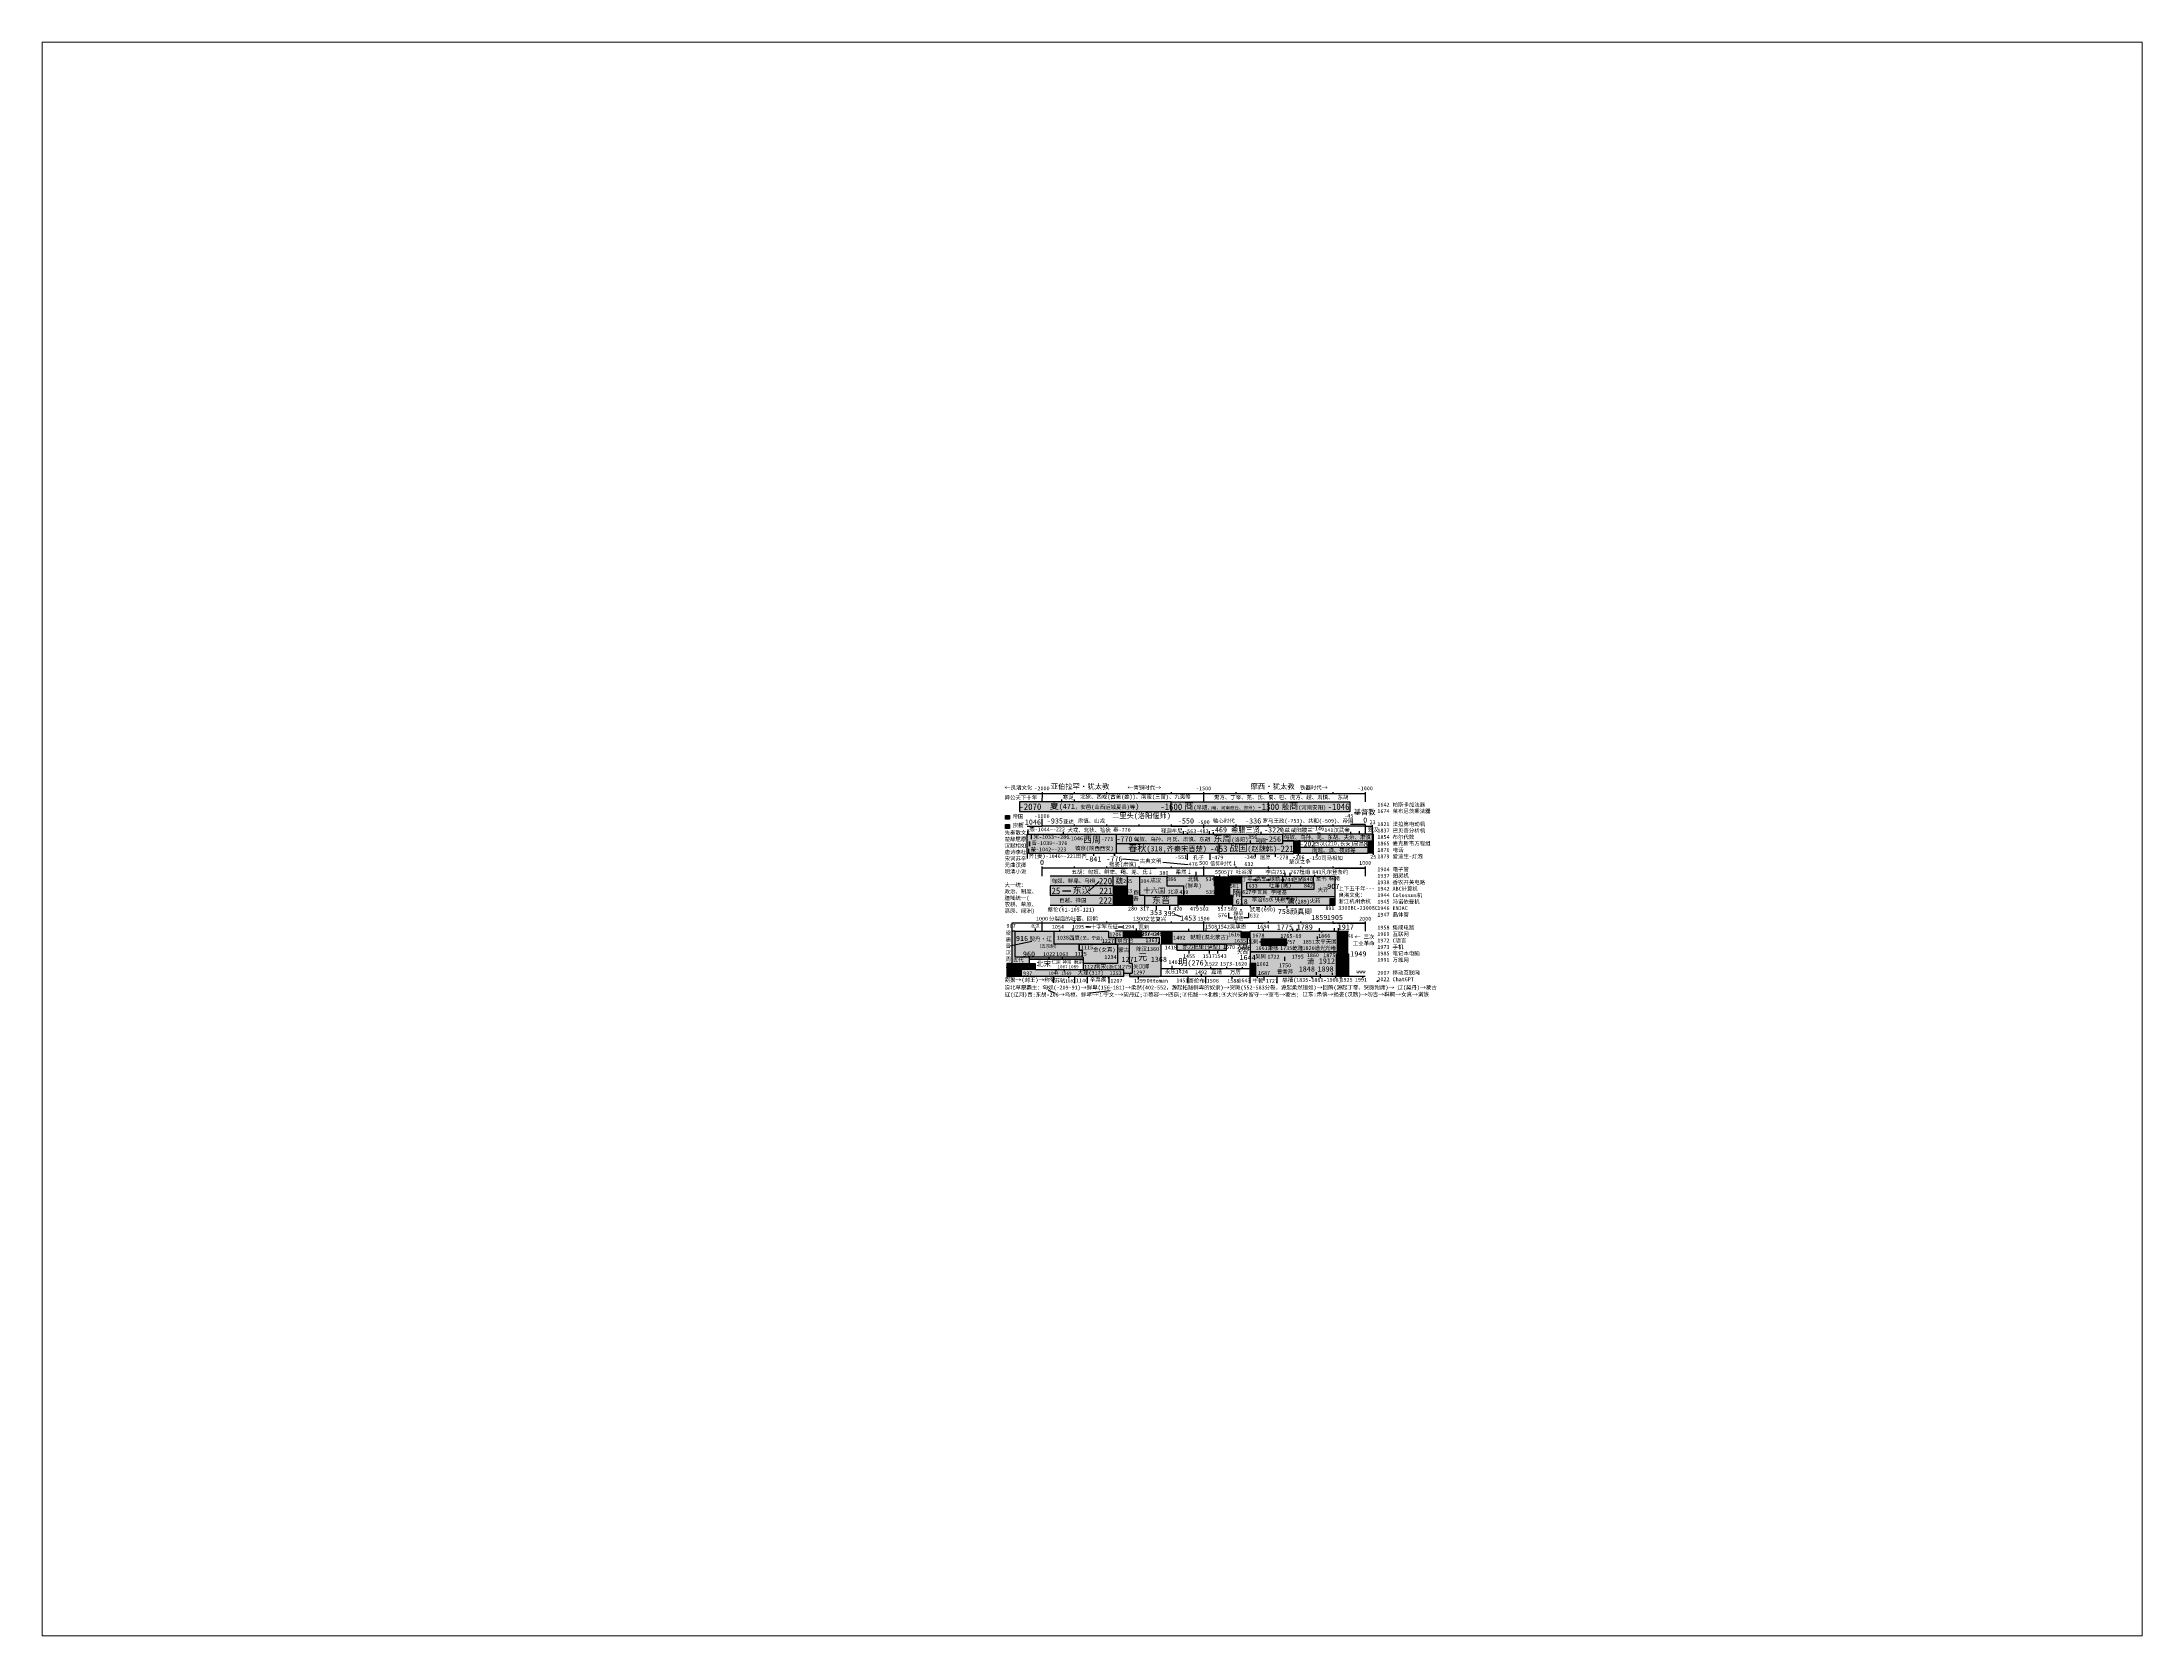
# Paper-space layout '布局1' of a CAD drawing. Header units: millimetres. Extents: x 26 to 231, y 20 to 176.
# The model-space entities are those that its viewports show. They can reach past a viewport. Long polylines and large blocks are cut down to what shows.
import ezdxf

# ---------------------------------------------------------------- set-up
doc = ezdxf.new("R2010")
doc.units = ezdxf.units.MM
doc.header["$LTSCALE"] = 0.3
doc.header["$PDMODE"] = 32
doc.header["$PDSIZE"] = 1
for name, color, linetype in [('100', 1, 'Continuous'), ('talent', 9, 'Continuous'), ('talent2', 30, 'Continuous'), ('朝代', 7, 'Continuous'), ('箭头', 1, 'Continuous'), ('细线', 1, 'Continuous')]:
    doc.layers.add(name, color=color, linetype=linetype)
doc.layers.add('宗教', color=7, linetype='Continuous', true_color=0x800080)
doc.layers.add('帝国', color=7, linetype='Continuous', true_color=0x964b00)
doc.layers.add('粗线', color=5, linetype='Continuous', lineweight=50)
doc.styles.add('a2.5', font='', dxfattribs={"height": 20})
doc.styles.get("Standard").update_dxf_attribs({"font": '', "height": 12})
doc.styles.get('a2.5').set_extended_font_data('SimSun')
doc.styles.get('Standard').set_extended_font_data('SimSun')

msp = doc.modelspace()

# ---------------------------------------------------------------- hatches: boundary and pattern name
h = msp.add_hatch(color=1)
h.paths.add_polyline_path([(4838.1, 536.1), (4584.1, 536.1), (4584.1, 506.1), (4838.1, 506.1)])
h.paths.add_polyline_path([(4759.6, 613.8), (4838.7, 613.8), (4838.7, 583.8), (4759.6, 583.8)], flags=9)
for color, points in [(5, [(4284.1, 536.1), (3814.1, 536.1), (3814.1, 506.1), (4284.1, 506.1)]), (1, [(4113.1, 436.1), (3838.1, 436.1), (3838.1, 376.1), (4113.1, 376.1)]), (5, [(4628.1, 436.1), (4114.1, 436.1), (4114.1, 406.1), (4628.1, 406.1)]), (255, [(4431.1, 406.1), (4114.1, 406.1), (4114.1, 376.1), (4431.1, 376.1)]), (9, [(4892.1, 396.1), (4682.1, 396.1), (4682.1, 376.1), (4892.1, 376.1)]), (5, [(4907.1, 416.1), (4892.1, 416.1), (4892.1, 376.1), (4907.1, 376.1)]), (1, [(4909.1, 436.1), (4907.1, 436.1), (4907.1, 376.1), (4909.1, 376.1)]), (6, [(4104.1, 306.1), (3909.1, 306.1), (3909.1, 276.1), (4104.1, 276.1)]), (5, [(4104.1, 276.1), (3909.1, 276.1), (3909.1, 246.1), (4104.1, 246.1)]), (2, [(4149.1, 306.1), (4104.1, 306.1), (4104.1, 216.1), (4107.1, 216.1), (4107.1, 246.1), (4105.1, 246.1), (4105.1, 276.1), (4147.1, 276.1), (4147.1, 246.1), (4149.1, 246.1)]), (1, [(4147.1, 276.1), (4105.1, 276.1), (4105.1, 246.1), (4147.1, 246.1)]), (4, [(4201.1, 246.1), (4187.1, 246.1), (4187.1, 306.1), (4149.1, 306.1), (4149.1, 246.1), (4164.1, 246.1), (4164.1, 216.1), (4201.1, 216.1)]), (6, [(4323.1, 276.1), (4270.1, 276.1), (4270.1, 306.1), (4187.1, 306.1), (4187.1, 246.1), (4201.1, 246.1), (4304.1, 246.1), (4323.1, 246.1)]), (9, [(4323.1, 246.1), (4419.1, 246.1), (4419.1, 276.1), (4418.1, 276.1), (4418.1, 306.1), (4270.1, 306.1), (4270.1, 276.1), (4323.1, 276.1)]), (6, [(4434.1, 306.1), (4418.1, 306.1), (4418.1, 276.1), (4419.1, 276.1), (4434.1, 276.1)]), (4, [(4441.1, 276.1), (4434.1, 276.1), (4419.1, 276.1), (4419.1, 246.1), (4441.1, 246.1)]), (5, [(4461.1, 306.1), (4434.1, 306.1), (4434.1, 276.1), (4461.1, 276.1)]), (1, [(4441.1, 246.1), (4465.1, 246.1), (4465.1, 306.1), (4461.1, 306.1), (4461.1, 276.1), (4441.1, 276.1)]), (2, [(4502.1, 306.1), (4465.1, 306.1), (4465.1, 246.1), (4473.1, 246.1), (4473.1, 216.1), (4502.1, 216.1)]), (9, [(4791.1, 306.1), (4724.1, 306.1), (4724.1, 286.1), (4726.1, 286.1), (4726.1, 266.1), (4517.1, 266.1), (4517.1, 286.1), (4628.1, 286.1), (4628.1, 306.1), (4502.1, 306.1), (4502.1, 216.1), (4791.1, 216.1)]), (6, [(4726.1, 286.1), (4517.1, 286.1), (4517.1, 266.1), (4726.1, 266.1)]), (5, [(4724.1, 306.1), (4628.1, 306.1), (4628.1, 286.1), (4724.1, 286.1)]), (9, [(4104.1, 246.1), (3909.1, 246.1), (3909.1, 216.1), (4104.1, 216.1)]), (5, [(4164.1, 246.1), (4107.1, 246.1), (4107.1, 216.1), (4164.1, 216.1)]), (5, [(4201.1, 216.1), (4267.1, 216.1), (4304.1, 216.1), (4304.1, 246.1), (4201.1, 246.1)]), (1, [(4386.1, 246.1), (4363.1, 246.1), (4363.1, 216.1), (4386.1, 216.1)]), (2, [(4441.1, 246.1), (4419.1, 246.1), (4386.1, 246.1), (4386.1, 216.1), (4441.1, 216.1)]), (5, [(4473.1, 246.1), (4465.1, 246.1), (4441.1, 246.1), (4441.1, 216.1), (4473.1, 216.1)]), (5, [(4791.1, 236.1), (4775.1, 236.1), (4775.1, 216.1), (4791.1, 216.1)]), (1, [(3791.1, 36.1), (3844.1, 36.1), (3844.1, 56.1), (3800.1, 56.1), (3800.1, 136.1), (3791.1, 136.1)]), (255, [(3999.1, 96.1), (3922.1, 96.1), (3922.1, 136.1), (3800.1, 136.1), (3800.1, 56.1), (3844.1, 56.1), (3999.1, 56.1), (4009.1, 56.1), (4009.1, 76.1), (3999.1, 76.1)]), (5, [(4111.1, 116.1), (4090.1, 116.1), (4090.1, 136.1), (3922.1, 136.1), (3922.1, 96.1), (4111.1, 96.1)]), (1, [(4528.1, 136.1), (4500.1, 136.1), (4500.1, 116.1), (4528.1, 116.1)]), (9, [(4796.1, -3.9), (4796.1, 136.1), (4528.1, 136.1), (4528.1, 116.1), (4528.1, 36.1), (4546.1, 36.1), (4546.1, 16.1), (4546.1, -3.9)]), (1, [(4832.4, 136.1), (4795.8, 136.1), (4795.8, 66.1), (4832.4, 66.1)]), (4, [(4118.1, 96.1), (3999.1, 96.1), (3999.1, 76.1), (4009.1, 76.1), (4009.1, 56.1), (4011.1, 56.1), (4011.1, 36.1), (4118.1, 36.1)]), (3, [(4641.1, 93), (4641.1, 112.9), (4562.1, 112.9), (4562.1, 93)]), (5, [(3791.1, 36.1), (3775.1, 36.1), (3775.1, -3.9), (3791.1, -3.9)]), (5, [(3821.1, 16.1), (3863.1, 16.1), (3863.1, 36.1), (3844.1, 36.1), (3791.1, 36.1), (3791.1, -3.9), (3821.1, -3.9)]), (2, [(4137.1, 16.1), (4011.1, 16.1), (3821.1, 16.1), (3821.1, -3.9), (4137.1, -3.9)]), (5, [(4163.1, 36.1), (4155.1, 36.1), (4118.1, 36.1), (4011.1, 36.1), (4011.1, 16.1), (4137.1, 16.1), (4137.1, 6.1), (4163.1, 6.1)]), (1, [(4528.1, -3.9), (4546.1, -3.9), (4546.1, 16.1), (4546.1, 36.1), (4528.1, 36.1)])]:
    msp.add_hatch(color=color).paths.add_polyline_path(points)
at = {"true_color": 0xff6464}
msp.add_hatch(color=11, dxfattribs=at).paths.add_polyline_path([(4584.1, 536.1), (4284.1, 536.1), (4284.1, 506.1), (4584.1, 506.1)])
at = {"true_color": 0xffffff}
msp.add_hatch(color=7, dxfattribs=at).paths.add_polyline_path([(4363.1, 246.1), (4323.1, 246.1), (4304.1, 246.1), (4304.1, 216.1), (4363.1, 216.1)])
h = msp.add_hatch(color=1)
h.paths.add_polyline_path([(4155.1, 136.1), (4111.1, 136.1), (4090.1, 136.1), (4090.1, 116.1), (4111.1, 116.1), (4111.1, 96.1), (4118.1, 96.1), (4118.1, 36.1), (4155.1, 36.1)])
h.paths.add_polyline_path([(4137.1, -3.9), (4155.1, -3.9), (4155.1, 6.1), (4137.1, 6.1)])
at = {"lineweight": -3}
for color, points in [(255, [(4252.1, 136.1), (4155.1, 136.1), (4155.1, 36.1), (4163.1, 36.1), (4163.1, 6.1), (4155.1, 6.1), (4155.1, -3.9), (4252.1, -3.9)]), (4, [(4286.1, 136.1), (4252.1, 136.1), (4252.1, 96.1), (4286.1, 96.1)]), (5, [(4519.1, 116.1), (4500.1, 116.1), (4500.1, 136.1), (4286.1, 136.1), (4286.1, 96.1), (4519.1, 96.1)])]:
    msp.add_hatch(color=color, dxfattribs=at).paths.add_polyline_path(points)
at = {"layer": 'talent'}
for color, points in [(1, [(4663.1, 416.1), (4628.1, 416.1), (4628.1, 406.1), (4431.1, 406.1), (4431.1, 376.1), (4663.1, 376.1)]), (6, [(4907.1, 436.1), (4628.1, 436.1), (4628.1, 416.1), (4907.1, 416.1)]), (2, [(4678.1, 416.1), (4663.1, 416.1), (4663.1, 376.1), (4678.1, 376.1)]), (5, [(4682.1, 416.1), (4678.1, 416.1), (4678.1, 376.1), (4682.1, 376.1)]), (6, [(4502.1, 306.1), (4465.1, 306.1), (4465.1, 286.1), (4502.1, 286.1)]), (5, [(4193.1, 136.1), (4135.1, 136.1), (4135.1, 116.1), (4193.1, 116.1)]), (2, [(4247.1, 116.1), (4111.1, 116.1), (4111.1, 96.1), (4247.1, 96.1)]), (255, [(4454.1, 96.1), (4302.1, 96.1), (4302.1, 76.1), (4454.1, 76.1)]), (4, [(4832.8, 66.1), (4795.8, 66.1), (4795.8, -3.9), (4832.8, -3.9)])]:
    msp.add_hatch(color=color, dxfattribs=at).paths.add_polyline_path(points)
at = {"layer": '宗教'}
msp.add_hatch(color=256, dxfattribs=at).paths.add_polyline_path([(3783.1, 466), (3771.1, 466), (3771.1, 454), (3783.1, 454)])
at = {"layer": '帝国', "true_color": 0x964b00}
msp.add_hatch(color=34, dxfattribs=at).paths.add_polyline_path([(3783.1, 494.1), (3771.1, 494.1), (3771.1, 482.1), (3783.1, 482.1)])

# ---------------------------------------------------------------- linework, layer by layer
at = {"color": 5}
for p, q in [((4284.1, 536.1), (3814.1, 536.1)), ((3814.1, 536.1), (3814.1, 506.1)), ((3814.1, 506.1), (4284.1, 506.1)), ((4907.1, 436.1), (4907.1, 464)), ((4114.1, 406.1), (4114.1, 436.1)), ((4628.1, 436.1), (4628.1, 406.1)), ((4678.1, 376.1), (4678.1, 416.1)), ((4703.1, 416.1), (4707.1, 416.1)), ((4678.1, 370.7), (4678.1, 376.1)), ((3909.1, 276.1), (3909.1, 246.1)), ((4104.1, 276.1), (3909.1, 276.1)), ((4104.1, 276.1), (4104.1, 246.1)), ((4434.1, 276.1), (4461.1, 276.1)), ((4461.1, 276.1), (4461.1, 306.1)), ((4628.1, 306.1), (4628.1, 286.1)), ((4628.1, 306.1), (4724.1, 306.1)), ((4724.1, 286.1), (4724.1, 306.1)), ((4104.1, 246.1), (3909.1, 246.1)), ((4164.1, 246.1), (4107.1, 246.1)), ((4107.1, 216.1), (4164.1, 216.1)), ((4164.1, 246.1), (4164.1, 216.1)), ((4201.1, 216.1), (4304.1, 216.1)), ((4304.1, 246.1), (4304.1, 216.1)), ((4791.1, 236.1), (4775.1, 236.1)), ((4775.1, 236.1), (4775.1, 216.1)), ((4775.1, 216.1), (4791.1, 216.1)), ((4791.1, 216.1), (4791.1, 236.1)), ((3922.1, 96.1), (3922.1, 136.1)), ((3922.1, 136.1), (4090.1, 136.1)), ((4111.1, 96.1), (3922.1, 96.1)), ((4519.1, 96.1), (4285.8, 96.1)), ((3791.1, 36.1), (3775.1, 36.1)), ((3775.1, 36.1), (3775.1, -3.9)), ((3791.1, 36.1), (3863.1, 36.1)), ((3791.1, 36.1), (3791.1, -3.9)), ((3844.1, 36.1), (3863.1, 36.1)), ((3863.1, 36.1), (3863.1, 16.1)), ((4118.1, 36.1), (4011.1, 36.1)), ((4137.1, 16.1), (4011.1, 16.1)), ((4137.1, 6.1), (4163.1, 6.1)), ((4163.1, 36.1), (4155.1, 36.1)), ((4163.1, 36.1), (4163.1, 6.1)), ((3775.1, -3.9), (3791.1, -3.9)), ((3821.1, -3.9), (3791.1, -3.9))]:
    msp.add_line(p, q, dxfattribs=at)
for p, q in [((4284.1, 506.1), (4284.1, 536.1)), ((4284.1, 536.1), (4584.1, 536.1)), ((4584.1, 536.1), (4584.1, 506.1)), ((4284.1, 506.1), (4584.1, 506.1)), ((4584.1, 506.1), (4584.1, 506.1)), ((3838.1, 436.1), (4113.1, 436.1)), ((3838.1, 406.1), (3838.1, 436.1)), ((4114.1, 436.1), (4628.1, 436.1)), ((4628.1, 406.1), (4114.1, 406.1)), ((4682.2, 416.1), (4682.1, 376.1)), ((4703.1, 436.1), (4707.1, 436.1)), ((4892.1, 416.1), (4892.1, 376.1)), ((3909.1, 331.1), (3884.1, 331.1)), ((4108.1, 369.5), (4108.1, 376.1)), ((4628.1, 286.1), (4724.1, 286.1)), ((4104.1, 216.1), (4164.1, 216.1)), ((4107.1, 246.1), (4105.1, 246.1)), ((4147.1, 246.1), (4149.1, 246.1)), ((4164.1, 216.1), (4201.1, 216.1)), ((3999.1, 76.1), (3999.1, 96.1)), ((4518.8, 116.1), (4528.1, 116.1)), ((4011.1, 36.1), (4011.1, 36.1)), ((4528.1, -3.9), (4528.1, -3.9))]:
    msp.add_line(p, q)
at = {"color": 1}
for p, q in [((4584.1, 536.1), (4838.1, 536.1)), ((4838.1, 506.1), (4838.1, 536.1)), ((4584.1, 506.1), (4838.1, 506.1)), ((4113.1, 436.1), (4113.1, 406.1)), ((4113.1, 406.1), (4113.1, 376.1)), ((4907.1, 436.1), (4909.1, 436.1)), ((4909.1, 436.1), (4909.1, 376.1)), ((4431.1, 376.1), (4663.1, 376.1)), ((4909.1, 376.1), (4907.1, 376.1)), ((4909.1, 376.1), (4909.1, 372.3)), ((4105.1, 246.1), (4105.1, 276.1)), ((4105.1, 276.1), (4147.1, 276.1)), ((4147.1, 246.1), (4147.1, 276.1)), ((4105.1, 246.1), (4147.1, 246.1)), ((4363.1, 246.1), (4363.1, 216.1)), ((4386.1, 246.1), (4386.1, 216.1)), ((3791.1, 136.1), (3791.1, 36.1)), ((3800.1, 136.1), (3791.1, 136.1)), ((3800.1, 136.1), (3800.1, 56.1)), ((4090.1, 136.1), (4090.1, 116.1)), ((4155.1, 136.1), (4111.1, 136.1)), ((4155.1, 36.1), (4155.1, 136.1)), ((4528.1, 116.1), (4528.1, 136.1)), ((4796.1, 136.1), (4832.8, 136.1)), ((4090.1, 116.1), (4111.1, 116.1)), ((4111.1, 116.1), (4111.1, 96.1)), ((4118.1, 96.1), (4118.1, 36.1)), ((4528.1, 116.1), (4500.1, 116.1)), ((3844.1, 56.1), (3800.1, 56.1)), ((3844.1, 56.1), (3844.1, 36.1)), ((3906.1, 49.9), (3906.1, 56.1)), ((3947.1, 49.9), (3947.1, 56.1)), ((4155.1, 6.1), (4155.1, -3.9)), ((4528.1, -3.9), (4528.1, 36.1)), ((4546.1, 36.1), (4528.1, 36.1)), ((4546.1, -3.9), (4546.1, 36.1))]:
    msp.add_line(p, q, dxfattribs=at)
at = {"color": 9}
for p, q in [((4384.1, 466), (4384.1, 461)), ((4682.1, 376.1), (4682.1, 396.1)), ((4682.1, 396.1), (4892.1, 396.1)), ((4043.1, 376.1), (4043.1, 369.5)), ((4892.1, 376.1), (4678.1, 376.1)), ((4418.1, 306.1), (4270.1, 306.1)), ((4629.6, 306.1), (4502.1, 306.1)), ((4791.1, 216.1), (4791.1, 306.1)), ((3909.1, 216.1), (4104.1, 216.1)), ((4323.1, 246.1), (4473.1, 246.1)), ((4502.1, 216.1), (4791.1, 216.1)), ((4155.1, 136.1), (4245.7, 136.1)), ((4528.1, 136.1), (4795.8, 136.1)), ((4795.8, 66.1), (4795.8, -3.9)), ((4832.8, 66.1), (4832.8, -3.9)), ((4155.1, -3.9), (4245.7, -3.9)), ((4795.8, -3.9), (4528.1, -3.9)), ((4832.8, -3.9), (4796.1, -3.9))]:
    msp.add_line(p, q, dxfattribs=at)
at = {"color": 254}
msp.add_line((4114.1, 376.1), (4114.1, 406.1), dxfattribs=at)
at = {"color": 1, "lineweight": 30}
msp.add_line((4908.1, 436.1), (4908.1, 442.9), dxfattribs=at)
at = {"color": 255}
for p, q in [((4431.1, 376.1), (4114.1, 376.1)), ((4133, 359.8), (4182.4, 355.6)), ((4258.1, 349.2), (4336.4, 342.5)), ((3800.1, 136.1), (3922.1, 136.1)), ((4528.5, -3.9), (4245.7, -3.9))]:
    msp.add_line(p, q, dxfattribs=at)
at = {"color": 6}
for p, q in [((4104.1, 306.1), (3909.1, 306.1)), ((4187.1, 246.1), (4187.1, 306.1)), ((4187.1, 306.1), (4270.1, 306.1)), ((4270.1, 306.1), (4270.1, 276.1)), ((4270.1, 276.1), (4323.1, 276.1)), ((4323.1, 246.1), (4323.1, 276.1)), ((4418.1, 276.1), (4418.1, 306.1)), ((4418.1, 276.1), (4434.1, 276.1)), ((4434.1, 276.1), (4434.1, 306.1)), ((4517.1, 286.1), (4517.1, 266.1)), ((4726.1, 286.1), (4517.1, 286.1)), ((4517.1, 266.1), (4726.1, 266.1)), ((4726.1, 266.1), (4726.1, 286.1)), ((4201.1, 246.1), (4304.1, 246.1)), ((4304.1, 246.1), (4323.1, 246.1))]:
    msp.add_line(p, q, dxfattribs=at)
at = {"color": 7, "true_color": 0xffffff}
for p, q in [((4030.3, 260.7), (4061.4, 289.5)), ((3973.7, 259.6), (3947.2, 259.6)), ((4011.1, 56.1), (3844.1, 56.1)), ((4011.1, 56.1), (4011.1, 16.1))]:
    msp.add_line(p, q, dxfattribs=at)
at = {"color": 2}
for p, q in [((4149.1, 306.1), (4104.1, 306.1)), ((4104.1, 276.1), (4104.1, 306.1)), ((4149.1, 246.1), (4149.1, 306.1)), ((4104.1, 246.1), (4104.1, 216.1)), ((4104.1, 216.1), (4107.1, 216.1)), ((4107.1, 216.1), (4107.1, 246.1)), ((4441.1, 246.1), (4441.1, 216.1)), ((3821.1, -3.9), (3821.1, 16.1)), ((4011.1, 16.1), (3863.1, 16.1)), ((4137.1, -3.9), (4137.1, 16.1)), ((4137.1, -3.9), (3821.1, -3.9))]:
    msp.add_line(p, q, dxfattribs=at)
at = {"color": 4}
for p, q in [((4149.1, 306.1), (4187.1, 306.1)), ((4419.1, 276.1), (4419.1, 246.1)), ((4441.1, 246.1), (4441.1, 276.1)), ((4164.1, 216.1), (4201.1, 216.1)), ((4201.1, 246.1), (4187.1, 246.1)), ((4201.1, 246.1), (4201.1, 216.1)), ((4419.1, 246.1), (4441.1, 246.1)), ((4252.1, 136.1), (4500.1, 136.1)), ((3999.1, 96.1), (4118.1, 96.1)), ((3999.1, 96.1), (3999.1, 76.1)), ((4009.1, 76.1), (3999.1, 76.1)), ((4009.1, 56.1), (4009.1, 76.1)), ((4286.1, 96.1), (4252.1, 96.1))]:
    msp.add_line(p, q, dxfattribs=at)
at = {"color": 3}
for p, q in [((4465.1, 246.1), (4465.1, 306.1)), ((4502.1, 306.1), (4465.1, 306.1)), ((4502.1, 216.1), (4502.1, 306.1)), ((4473.1, 246.1), (4465.1, 246.1)), ((4473.1, 246.1), (4473.1, 216.1)), ((4473.1, 216.1), (4502.1, 216.1)), ((4500.1, 116.1), (4500.1, 136.1)), ((4562.1, 113), (4562.1, 93)), ((4562.1, 112.9), (4641.1, 112.9)), ((4562.1, 93), (4641.1, 93)), ((4641.1, 93), (4641.1, 113))]:
    msp.add_line(p, q, dxfattribs=at)
at = {"lineweight": -3}
for p, q in [((4155.1, 136.1), (4252.1, 136.1)), ((4286.1, 136.1), (4500.1, 136.1)), ((4500.1, 136.1), (4500.1, 116.1)), ((4252.1, 96.1), (4252.1, -3.9)), ((4500.1, 116.1), (4518.8, 116.1)), ((4500.1, 116.1), (4519.1, 116.1)), ((4519.1, 116.1), (4519.1, 96.1)), ((4252.1, -3.9), (4155.1, -3.9))]:
    msp.add_line(p, q, dxfattribs=at)
at = {"color": 4, "lineweight": -3}
for p, q in [((4252.1, 136.1), (4286.1, 136.1)), ((4286.1, 136.1), (4286.1, 96.1)), ((4286.1, 96.1), (4252.1, 96.1))]:
    msp.add_line(p, q, dxfattribs=at)
at = {"color": 8}
msp.add_line((4745.1, 3.2), (4745.1, -8.8), dxfattribs=at)
at = {"color": 6}
msp.add_lwpolyline([(4284.1, 536.1), (4584.1, 536.1), (4584.1, 506.1), (4284.1, 506.1)], close=True, dxfattribs=at)
at = {"color": 1}
msp.add_lwpolyline([(4113.1, 376.1), (3838.1, 376.1), (3838.1, 436.1), (4113.1, 436.1)], close=True, dxfattribs=at)
at = {"color": 9}
msp.add_lwpolyline([(4114.1, 436.1), (4628.1, 436.1), (4628.1, 406.1), (4114.1, 406.1)], close=True, dxfattribs=at)
at = {"color": 2}
msp.add_lwpolyline([(4663.1, 416.1), (4678.1, 416.1), (4678.1, 376.1), (4663.1, 376.1)], close=True, dxfattribs=at)
at = {"layer": 'talent'}
for p, q in [((3884.2, 561.1), (3814.1, 561.1)), ((3944.1, 543.6), (3944.1, 536.1)), ((3984.1, 543.6), (3984.1, 536.1)), ((3838.1, 461), (3884.1, 461)), ((4284.1, 461), (4334.1, 461)), ((4784.1, 461), (4734.1, 461)), ((4884.1, 466), (4839.1, 466)), ((4884.1, 461), (4907.1, 461)), ((4415.1, 436.1), (4415.1, 442.4)), ((4415.1, 436.1), (4562.1, 436.1)), ((4528.1, 416.7), (4528.1, 406.1)), ((4562.1, 436.1), (4562.1, 443.5)), ((4682.2, 416.1), (4678.1, 416.1)), ((4743.1, 440.2), (4743.1, 436.1)), ((4839.1, 443.6), (4839.1, 436.1)), ((4892.1, 416.1), (4907.1, 416.1)), ((4108.1, 376.1), (4108.1, 369.5)), ((4184.1, 331.1), (4237.1, 331.1)), ((4584.1, 331.1), (4589.1, 331.1)), ((4606.1, 376.1), (4606.1, 376.1)), ((4784.1, 331.1), (4727.1, 331.1)), ((4734.1, 376.1), (4734.1, 369.1)), ((4434.1, 306.1), (4434.1, 310.5)), ((4502.1, 286.1), (4465.1, 286.1)), ((4636.1, 306.1), (4636.1, 316.1)), ((4651.1, 316.1), (4651.1, 306.1)), ((4724.1, 306.1), (4791.1, 306.1)), ((3945.1, 216.1), (3945.1, 212.1)), ((3989.1, 216.1), (3989.1, 212.1)), ((4005.1, 212.1), (4005.1, 216.1)), ((4164.1, 216.1), (4164.1, 212.6)), ((4201.1, 216.1), (4201.1, 212.6)), ((4237.1, 216.1), (4237.1, 202.3)), ((4237.1, 198.9), (4237.1, 198.9)), ((4279.1, 216.1), (4279.1, 202.3)), ((4304.1, 216.1), (4304.1, 212.6)), ((4363.1, 216.1), (4363.1, 212.6)), ((4386.1, 216.1), (4386.1, 212.6)), ((4441.1, 216.1), (4441.1, 212.6)), ((4473.1, 216.1), (4473.1, 212.6)), ((4522.6, 216.1), (4528.6, 216.1)), ((4642.1, 216.1), (4642.1, 207.3)), ((3884.1, 161.1), (3791.1, 161.1)), ((3791.1, 161.1), (3791.1, 136.1)), ((3938.1, 140), (3938.1, 136.1)), ((4184.1, 161.1), (4183.1, 161.1)), ((4193.1, 116.1), (4193.1, 136.1)), ((4337.1, 143.6), (4337.1, 136.1)), ((4384.1, 136.1), (4392.1, 136.1)), ((4392.1, 136.1), (4392.1, 141.3)), ((4426.1, 143.9), (4426.1, 136.1)), ((4484.1, 161.1), (4527.1, 161.1)), ((4484.1, 161.1), (4568.1, 161.1)), ((4568.1, 143.9), (4568.1, 136.1)), ((4784.1, 161.1), (4792.1, 161.1)), ((3853.1, 103.9), (3784.2, 89.8)), ((4111.1, 116.1), (4247.1, 116.1)), ((4111.1, 96.1), (4111.1, 116.1)), ((4247.1, 96.1), (4111.1, 96.1)), ((4135.1, 116.1), (4193.1, 116.1)), ((4244.1, 101.7), (4244.1, 96.1)), ((4247.1, 116.1), (4247.1, 96.1)), ((4339.1, 67.6), (4339.1, 74.4)), ((4427.1, 76.1), (4427.1, 67.6)), ((4528.1, 116.1), (4528.1, -3.9)), ((3928.1, 11.2), (3928.1, 16.1)), ((3953.1, 15.7), (3953.1, 11.2)), ((4287.1, 20.9), (4287.1, 29.4)), ((4309.1, 20.9), (4309.1, 15.1)), ((4406.1, 20.9), (4406.1, 25.4)), ((4456.1, 20.9), (4456.1, 25.4)), ((4504.1, 20.9), (4504.1, 24.8)), ((3903.4, -46.4), (3924.6, -55.9)), ((4033.2, -55), (4095, -47.7)), ((4091.1, -3.9), (4089.1, -3.9)), ((4089.1, -3.9), (4089.1, -8.8)), ((4792.1, -8.8), (4792.1, -7.7)), ((4809.1, -3.9), (4809.1, -8.7)), ((4884.1, -3.9), (4832.8, -3.9)), ((4877.1, -8.3), (4877.1, -3.9))]:
    msp.add_line(p, q, dxfattribs=at)
at = {"layer": 'talent', "color": 1}
for p, q in [((3840.1, 451.1), (3840.1, 436.1)), ((3840.1, 436.1), (3840.1, 445.5)), ((4628.1, 406.1), (4431.1, 406.1)), ((4431.1, 406.1), (4431.1, 376.1)), ((4663.1, 416.1), (4628.1, 416.1)), ((4628.1, 416.1), (4628.1, 406.1)), ((4663.1, 376.1), (4663.1, 416.1)), ((3838.1, 376.1), (3838.1, 367.1)), ((3838.1, 376.1), (3838.1, 361.1))]:
    msp.add_line(p, q, dxfattribs=at)
at = {"layer": 'talent', "color": 7, "true_color": 0xffffff}
for p, q in [((3842.1, 391.1), (3842.1, 376.1)), ((3845.1, 399.5), (3845.1, 413.6)), ((3845.1, 413.6), (3845.1, 398.6)), ((3851.1, 436.1), (3851.1, 427.8)), ((3851.1, 436.1), (3851.1, 421.1)), ((4536, 295.3), (4546.7, 295.3)), ((4546.7, 295.3), (4543.6, 298.4)), ((4546.7, 295.3), (4543.6, 292.3)), ((4577.3, 295.3), (4588, 295.3)), ((4588, 295.3), (4584.9, 298.4)), ((4588, 295.3), (4584.9, 292.3)), ((4622.8, 295.3), (4633.5, 295.3)), ((4633.9, 295.3), (4630.8, 298.4)), ((4633.9, 295.3), (4630.8, 292.3)), ((4556.7, 103.1), (4567.4, 103.1)), ((4567.4, 103.1), (4564.4, 106.2)), ((4567.4, 103.1), (4564.4, 100)), ((4735.1, 119.7), (4735.1, 111.9)), ((4634.1, 56.5), (4634.1, 44.4)), ((4732.1, 8.9), (4732.1, 1.5)), ((4782.1, 7.5), (4782.1, 1.5))]:
    msp.add_line(p, q, dxfattribs=at)
at = {"layer": 'talent', "color": 9}
for p, q in [((4333.1, 376.1), (4333.1, 357.2)), ((4403.6, 376.1), (4403.6, 357.2)), ((4544, 376.1), (4544, 366.6)), ((4606, 376.1), (4606, 366.6)), ((4024.1, -3.9), (4024.1, -24.2)), ((4091.1, -3.9), (4091.1, -24.2)), ((4335.1, -3.9), (4335.1, -24.2)), ((4390.1, -3.9), (4390.1, -24.2))]:
    msp.add_line(p, q, dxfattribs=at)
at = {"layer": 'talent', "color": 5}
for p, q in [((4461.1, 306.1), (4461.1, 311.3)), ((3863.1, 144.1), (3863.1, 136.1))]:
    msp.add_line(p, q, dxfattribs=at)
at = {"layer": 'talent', "lineweight": 30}
for p, q in [((4528.6, 216.1), (4528.6, 210.6)), ((4574.1, 216.1), (4574.1, 210.7)), ((4589.1, 216.1), (4589.1, 210.6)), ((4719.1, -3.9), (4719.1, -8.8)), ((4745.1, -3.9), (4745.1, -8.8)), ((4792.1, -3.9), (4792.1, -7.7))]:
    msp.add_line(p, q, dxfattribs=at)
at = {"layer": 'talent', "color": 211}
for p, q in [((4461.1, 193.4), (4461.1, 177.4)), ((4461.1, 177.4), (4474, 177.4))]:
    msp.add_line(p, q, dxfattribs=at)
at = {"layer": 'talent', "color": 250}
for p, q in [((4649.1, 131.8), (4649.1, 136.1)), ((4743.1, 136.1), (4743.1, 145.1)), ((4750.1, 131.8), (4750.1, 136.1)), ((4789.1, 136.1), (4789.1, 145.1)), ((4829.1, 131.8), (4829.1, 136.1))]:
    msp.add_line(p, q, dxfattribs=at)
at = {"layer": 'talent', "color": 6}
for points in [[(4628.1, 416.1), (4907.1, 416.1), (4907.1, 436.1), (4628.1, 436.1)], [(4465.1, 286.1), (4502.1, 286.1), (4502.1, 306.1), (4465.1, 306.1)]]:
    msp.add_lwpolyline(points, close=True, dxfattribs=at)
at = {"layer": 'talent', "color": 5}
for points in [[(4682.1, 376.1), (4678.1, 376.1), (4678.1, 416.1), (4682.1, 416.1)], [(4135.1, 116.1), (4193.1, 116.1), (4193.1, 136.1), (4135.1, 136.1)]]:
    msp.add_lwpolyline(points, close=True, dxfattribs=at)
at = {"layer": 'talent', "color": 2}
msp.add_lwpolyline([(4111.1, 116.1), (4247.1, 116.1), (4247.1, 96.1), (4111.1, 96.1)], close=True, dxfattribs=at)
at = {"layer": 'talent'}
msp.add_lwpolyline([(4302.1, 96.1), (4454.1, 96.1), (4454.1, 76.1), (4302.1, 76.1)], close=True, dxfattribs=at)
at = {"layer": 'talent', "color": 4}
msp.add_lwpolyline([(4832.8, -3.9), (4795.8, -3.9), (4795.8, 66.1), (4832.8, 66.1)], close=True, dxfattribs=at)
at = {"layer": 'talent'}
msp.add_point((4921.8, -18.8), dxfattribs=at)
at = {"layer": 'talent2', "lineweight": 25}
for p, q in [((3921.1, -23.7), (3921.1, -3.9)), ((3985.1, -3.9), (3985.1, -24.2))]:
    msp.add_line(p, q, dxfattribs=at)
at = {"layer": 'talent2'}
for p, q in [((3966.1, -3.9), (3966.1, -9.4)), ((4527.1, -3.9), (4527.1, -24.2)), ((4550.1, -3.9), (4550.1, -8.7)), ((4571.1, -16.6), (4571.1, -3.9)), ((4611.1, -3.9), (4611.1, -24.2))]:
    msp.add_line(p, q, dxfattribs=at)
at = {"layer": '宗教'}
for p, q in [((3771.1, 466), (3783.1, 466)), ((3771.1, 454), (3771.1, 466)), ((3783.1, 466), (3783.1, 454)), ((3783.1, 454), (3771.1, 454)), ((4321.1, 445.8), (4321.1, 436.1)), ((4401.1, 445.8), (4401.1, 436.1)), ((4500.6, 199.7), (4500.6, 204.2)), ((4522.6, 177.4), (4508.4, 177.4)), ((4522.6, 193.4), (4522.6, 177.4)), ((4401.1, 76.1), (4401.1, 67.6))]:
    msp.add_line(p, q, dxfattribs=at)
at = {"layer": '宗教', "color": 255}
for p, q in [((4028.3, 149.2), (4019.3, 149.2)), ((4019.3, 149.2), (4034.7, 149.2)), ((4119.3, 149.2), (4134.6, 149.2))]:
    msp.add_line(p, q, dxfattribs=at)
at = {"layer": '帝国', "color": 34, "true_color": 0x964b00}
for p, q in [((3771.1, 494.1), (3783.1, 494.1)), ((3771.1, 482.1), (3771.1, 494.1)), ((3783.1, 482.1), (3771.1, 482.1)), ((3783.1, 494.1), (3783.1, 482.1))]:
    msp.add_line(p, q, dxfattribs=at)
at = {"layer": '帝国'}
for p, q in [((3949.1, 442.6), (3949.1, 436.1)), ((4334.1, 436.1), (4334.1, 441.4)), ((4548.1, 438.4), (4548.1, 436.1)), ((4738.1, 436.1), (4738.1, 441.7)), ((4865.1, 445.2), (4865.1, 436.1)), ((4360.1, 319.4), (4360.1, 306.1)), ((4727.1, 310.8), (4727.1, 306.1)), ((3979.1, 144.5), (3979.1, 136.1)), ((4175.1, 144.5), (4175.1, 136.1)), ((4294.9, 187.6), (4314.1, 181.1)), ((4659.1, 143.4), (4659.1, 136.1)), ((4673.1, 136.1), (4673.1, 143.4)), ((4801.1, 136.1), (4801.1, 145.1)), ((4376.1, 2.9), (4376.1, -3.9)), ((4183.1, -11), (4183.1, -3.9)), ((4472.1, -11.7), (4472.1, -3.9))]:
    msp.add_line(p, q, dxfattribs=at)
at = {"layer": '粗线', "lineweight": 30}
for p, q in [((4502.1, 242.9), (4510.1, 242.9)), ((4567.1, 242.9), (4574.1, 242.9)), ((4589.1, 242.9), (4596.1, 242.9)), ((4640.1, 242.9), (4646.1, 242.9)), ((4663.1, 242.9), (4689.1, 242.9)), ((4704.1, 242.9), (4708.1, 242.9)), ((4710.1, 242.9), (4724.1, 242.9)), ((4730.1, 242.9), (4743.1, 242.9)), ((4757.1, 242.9), (4772.1, 242.9)), ((4788.1, 242.9), (4791.1, 242.9)), ((4252.1, 20.9), (4283.1, 20.9)), ((4287.1, 20.9), (4309.1, 20.9)), ((4320.1, 20.9), (4334.1, 20.9)), ((4342.1, 20.9), (4349.1, 20.9)), ((4372.1, 20.9), (4390.1, 20.9)), ((4406.1, 20.9), (4451.1, 20.9)), ((4456.1, 20.9), (4504.1, 20.9)), ((4511.1, 20.9), (4528.1, 20.9))]:
    msp.add_line(p, q, dxfattribs=at)
at = {"layer": '粗线', "color": 1, "lineweight": 30}
for p, q in [((4510.1, 242.9), (4533.1, 242.9)), ((4596.1, 242.9), (4640.1, 242.9)), ((4283.1, 20.9), (4287.1, 20.9)), ((4310.1, 20.9), (4320.1, 20.9)), ((4334.1, 20.9), (4342.1, 20.9)), ((4349.1, 20.9), (4372.1, 20.9)), ((4390.1, 20.9), (4406.1, 20.9)), ((4451.1, 20.9), (4456.1, 20.9)), ((4504.1, 20.9), (4511.1, 20.9))]:
    msp.add_line(p, q, dxfattribs=at)
at = {"layer": '粗线', "color": 2, "lineweight": 30}
for p, q in [((4533.1, 242.9), (4567.1, 242.9)), ((4646.1, 242.9), (4663.1, 242.9)), ((4689.1, 242.9), (4704.1, 242.9)), ((4708.1, 242.9), (4710.1, 242.9)), ((4724.1, 242.9), (4730.1, 242.9)), ((4743.1, 242.9), (4757.1, 242.9)), ((4772.1, 242.9), (4788.1, 242.9))]:
    msp.add_line(p, q, dxfattribs=at)
at = {"layer": '粗线', "color": 7, "true_color": 0xffffff}
for p, q in [((4639.1, 237.4), (4647.1, 237.4)), ((4620.5, 72.3), (4679.5, 72.3))]:
    msp.add_line(p, q, dxfattribs=at)
at = {"layer": '粗线', "color": 1}
for p, q in [((4528.5, 72.3), (4545.5, 72.3)), ((4607.5, 72.3), (4619.5, 72.3)), ((4680.5, 72.3), (4704.5, 72.3)), ((4680.5, 72.3), (4680.5, 72.3)), ((4735.5, 72.3), (4745.5, 72.3)), ((4759.5, 72.3), (4792.5, 72.3)), ((3860.1, 49.9), (3881.1, 49.9)), ((3906.1, 49.9), (3947.1, 49.9)), ((3969.1, 49.9), (3984.1, 49.9)), ((4009.1, 49.9), (4011.1, 49.9))]:
    msp.add_line(p, q, dxfattribs=at)
at = {"layer": '粗线', "color": 5}
for p, q in [((4546.5, 72.3), (4606.5, 72.3)), ((4705.5, 72.3), (4734.5, 72.3)), ((4746.5, 72.3), (4758.5, 72.3))]:
    msp.add_line(p, q, dxfattribs=at)
at = {"layer": '粗线'}
for p, q in [((4793.5, 72.3), (4795.5, 72.3)), ((3844.1, 49.9), (3860.1, 49.9)), ((3881.1, 49.9), (3906.1, 49.9)), ((3951.1, 49.9), (3969.1, 49.9))]:
    msp.add_line(p, q, dxfattribs=at)
at = {"layer": '粗线', "color": 3}
msp.add_line((3947.1, 49.9), (3951.1, 49.9), dxfattribs=at)
at = {"layer": '粗线', "color": 255}
msp.add_line((3984.1, 49.9), (4009.1, 49.9), dxfattribs=at)
at = {"layer": '粗线', "color": 3, "lineweight": 30}
msp.add_line((4309.1, 20.9), (4310.1, 20.9), dxfattribs=at)
at = {"layer": '细线'}
for p, q in [((3884.2, 561.1), (3883.9, 536.1)), ((3884.2, 566.1), (3884.2, 561.1)), ((3984.1, 566.1), (3984.1, 561.1)), ((4084.1, 566.1), (4084.1, 561.1)), ((4184.1, 566.1), (4184.1, 561.1)), ((4284.1, 566.1), (4284.1, 561.1)), ((4384.1, 566.1), (4384.1, 561.1)), ((4384.2, 561.1), (4384.2, 536.1)), ((4484.1, 566.1), (4484.1, 561.1)), ((4584.1, 566.1), (4584.1, 561.1)), ((4684.1, 566.1), (4684.1, 561.1)), ((4784.1, 566.1), (4784.1, 561.1)), ((4884.1, 566.1), (4884.1, 561.1)), ((4884.2, 561.1), (4884.2, 536.1)), ((3884.1, 483.2), (3884.1, 461)), ((3884.1, 461), (3884.1, 461)), ((3984.1, 466), (3984.1, 461)), ((4084.1, 466), (4084.1, 461)), ((4184.1, 466), (4184.1, 461)), ((4284.1, 466), (4284.1, 461)), ((4384.1, 466), (4384.1, 454.6)), ((4484.1, 466), (4484.1, 461)), ((4584.1, 466), (4584.1, 461)), ((4684.1, 466), (4684.1, 461)), ((4784.1, 466), (4784.1, 461)), ((4884.1, 466), (4884.1, 461)), ((4884.1, 461), (4884.1, 436.1)), ((3884.1, 336.1), (3884.1, 331.1)), ((3884.1, 331.1), (3884.1, 306.1)), ((3984.1, 336.1), (3984.1, 331.1)), ((4084.1, 336.1), (4084.1, 331.1)), ((4104.1, 331.1), (4149.1, 331.1)), ((4184.1, 336.1), (4184.1, 331.1)), ((4284.1, 336.1), (4284.1, 331.1)), ((4384.1, 336.1), (4384.1, 331.1)), ((4384.1, 331.1), (4384.1, 306.1)), ((4484.1, 336.1), (4484.1, 331.1)), ((4584.1, 336.1), (4584.1, 336.1)), ((4584.1, 336.1), (4584.1, 331.1)), ((4684.1, 336.1), (4684.1, 331.1)), ((4784.1, 336.1), (4784.1, 331.1)), ((4791.1, 331.1), (4884.1, 331.1)), ((4884.1, 336.1), (4884.1, 331.1)), ((4884.1, 331.1), (4884.1, 306.1)), ((3884.1, 166.1), (3884.1, 161.1)), ((3884.1, 161.1), (3884.1, 136.1)), ((3984.1, 166.1), (3984.1, 161.1)), ((4084.1, 166.1), (4084.1, 161.1)), ((4184.1, 166.1), (4184.1, 161.1)), ((4284.1, 166.1), (4284.1, 161.1)), ((4384.1, 166.1), (4384.1, 161.1)), ((4384.1, 161.1), (4384.1, 136.1)), ((4484.1, 166.1), (4484.1, 161.1)), ((4584.1, 166.1), (4584.1, 161.1)), ((4684.1, 166.1), (4684.1, 161.1)), ((4784.1, 166.1), (4784.1, 161.1)), ((4796.5, 161.1), (4884.1, 161.1)), ((4884.1, 161.1), (4833.1, 161.1)), ((4884.1, 166.1), (4884.1, 136.1))]:
    msp.add_line(p, q, dxfattribs=at)
at = {"layer": '细线', "color": 9}
for p, q in [((4884.1, 560.8), (3884.2, 561.1)), ((4884.1, 461), (3884.1, 461)), ((4884.1, 331.1), (3884.1, 331.1)), ((4884.1, 161.1), (3884.1, 161.1))]:
    msp.add_line(p, q, dxfattribs=at)

# ---------------------------------------------------------------- texts
at = {"color": 5}
for s, p in [('1661康熙', (4544.8, 78.1)), ('1820道光', (4690.2, 77.9)), ('1860', (4703.4, 56)), ('1722', (4581.7, 51.4))]:
    msp.add_text(s, height=12, dxfattribs=at).set_placement(p)
at = {"color": 7, "true_color": 0xffffff}
for s, p in [('1735乾隆', (4621, 77.8)), ('1795', (4656.5, 51.4))]:
    msp.add_text(s, height=12, dxfattribs=at).set_placement(p)
at = {"color": 1}
for s, p in [('1875', (4754.4, 55.6)), ('光绪', (4759.4, 77.9))]:
    msp.add_text(s, height=12, dxfattribs=at).set_placement(p)
at = {"style": 'a2.5'}
for s, insert, char_height, width, attachment_point in [('{\\C9;亚伯拉罕\\H0.9583x;·\\H1.044x;犹太教}', (3911.4, 591.9), 16, 193.683, 1), ('{\\C9;摩西\\H0.9583x;·\\H1.044x;犹太教}', (4529.6, 591.9), 16, 137.286, 1), ('{\\C255;\\c16777215;-2070}', (3814.1, 521.1), 20, 69.728, 4), ('{\\fSimSun|b1|i0|c134|p2;\\C255;\\c16777215;夏\\fSimSun|b0|i0|c134|p2;\\H0.8x;(471\\H0.75x;，安邑(山西运城夏县)等\\H1.333x;)}', (4046.6, 522.1), 20, 287.039, 5), ('{\\C255;\\c16777215;-1600}', (4284.1, 521.1), 20, 71.779, 5), ('{\\fSimSun|b1|i0|c134|p2;\\C255;\\c16777215;商\\fSimSun|b0|i0|c134|p2;\\H0.6x;(早期\\H0.8333x;，\\fMS PGothic|b0|i0|c128|p34;\u200c\\fSimSun|b0|i0|c134|p2;亳，河南商丘、郑州)}', (4434.1, 521.1), 20, 239.636, 5), ('{\\C255;\\c16777215;-1300}', (4584.1, 521.1), 20, 71.779, 5), ('{\\H0.8x;\\C255;\\c16777215;殷\\fSimSun|b1|i0|c134|p2;\\H1.25x;商\\fSimSun|b0|i0|c134|p2;\\H0.6x;(河南安阳)}', (4694.9, 521.1), 20, 142.425, 5), ('{\\C255;\\c16777215;-1046}', (4835.7, 521.1), 20, 85.92, 6), ('-1046', (3818.4, 473.8), 16, 69.728, 4), ('{\\C9;二里头(洛阳偃师)}', (4191.9, 501.4), 16, 241.504, 2), ('{\\C9;-469 \\fSimSun|b1|i0|c134|p2;希腊\\fSimSun|b0|i0|c134|p2;三贤 -322}', (4406.5, 448.8), 16, 223.854, 4), ('{\\C3;楼兰}', (4688.1, 454.9), 12, 36.892, 1), ('{\\C5;23}', (4907.1, 466.9), 12, 26.693, 8), ('-770', (4114.1, 421.1), 16, 69.728, 4), ('{\\C255;\\c16777215;匈奴、乌孙、月氏、肃慎、东胡}', (4168.7, 419.8), 12, 246.783, 4), ('{\\C255;\\c16579836;-453}', (4431.1, 391.1), 20, 55.053, 5), ('东{\\fSimSun|b1|i0|c134|p2;\\C255;\\c16579836;周\\fSimSun|b0|i0|c134|p2;\\H0.6x;\\C255;\\c16777215;(洛阳)}', (4468.4, 421.3), 20, 137.698, 5), ('{\\C255;\\c16777215;司南}', (4578, 416), 12, 44.433, 6), ('-256', (4623.7, 421.1), 16, 71.779, 6), ('{\\C255;\\c16579836;-221}', (4663.1, 391.1), 20, 71.779, 6), ('{\\C255;\\c16777215;匈奴、\\fSimSun|b1|i0|c134|p2;乌孙\\fSimSun|b0|i0|c134|p2;、羌、东胡、夫余、肃慎}', (4632.7, 426.1), 12, 278.378, 4), ('秦', (4670.6, 396), 12, 15, 5), ('{\\C7;-202}', (4682.2, 406.1), 15, 55.053, 4), ('南越、滇、夜郎等', (4787.1, 386.1), 12, 210.001, 5), ('{\\C7;8}', (4885.7, 406.1), 16, 12.552, 5), ('{\\C255;\\c16777215;新}', (4899.6, 389.5), 12, 15, 5), ('{\\C9;-841}', (4043.1, 351.2), 16, 42.583, 8), ('{\\C9;-776}', (4108.1, 351.2), 16, 42.583, 8), ('{\\fSimSun|b1|i0|c134|p2;\\C9;550}', (4433.3, 319.2), 12, 28.5, 5), ('{\\C1;25}', (4909.1, 372.3), 12, 23.076, 2), ('{\\fSimSun|b1|i0|c134|p2;\\C9;大一统\\fSimSun|b0|i0|c134|p2;：\\P政治、制度、\\P疆域统一(\\P农耕、草原、\\P高原、\\C3;绿洲\\C9;)}', (3768.3, 285), 12, 128.494, 1), ('匈奴、鲜卑、乌桓', (3914, 291.1), 12, 144.13, 4), ('{\\C6;221}', (4102, 261.1), 20, 71.779, 6), ('{\\C255;\\c16579836;蜀}', (4120.4, 261.1), 16, 42, 5), ('{\\fSimSun|b1|i0|c134|p2;魏}', (4123.1, 291.1), 16, 45, 5), ('265', (4149.1, 291.1), 12, 28.5, 5), ('263', (4149.1, 260.9), 12, 28.5, 5), ('{\\fSimSun|b1|i0|c134|p2;西\\P晋}', (4175.6, 246.1), 12, 17.529, 5), ('304', (4202.5, 291.1), 12, 28.5, 5), ('{\\C255;\\c16777215;十六国}', (4231.5, 261.1), 16, 129, 5), ('成汉', (4218.9, 299.1), 12, 36.272, 1), ('386', (4285.5, 297.3), 12, 28.5, 5), ('北凉', (4290.2, 257.4), 12, 36.75, 5), ('439', (4323.1, 257.4), 12, 28.5, 5), ('北魏\\P{\\C255;\\c16777215;(鲜卑)}', (4351.9, 285.3), 12, 54.122, 5), ('534', (4404, 296.9), 12, 28.5, 5), ('{\\C255;\\c16777215;535}', (4405.3, 257.1), 12, 28.5, 5), ('{\\fSimSun|b1|i0|c134|p2;\\C255;\\c16777215;魏}', (4426.5, 292), 12, 16, 2), ('{\\fSimSun|b1|i0|c134|p2;\\C255;\\c16777215;东}', (4426.1, 306.6), 10, 16, 2), ('{\\C7;魏}', (4431.1, 261.3), 12, 22, 2), ('{\\C7;西}', (4430.1, 274.6), 10, 22, 2), ('{\\fSimSun|b1|i0|c134|p2;\\C255;\\c16777215;北}', (4447.6, 306.6), 10, 27, 2), ('{\\fSimSun|b1|i0|c134|p2;\\C255;\\c16777215;齐}', (4447.6, 291.4), 10, 27, 2), ('{\\fSimSun|b1|i0|c134|p2;\\C255;\\c16777215;北\\P周}', (4453.1, 261.1), 10, 24.001, 5), ('{\\C5;577}', (4461.1, 313), 12, 28.5, 8), ('581', (4479.2, 275.9), 12, 28.5, 5), ('{\\fSimSun|b1|i0|c134|p2;隋}', (4486.9, 253.2), 20, 37, 5), ('633', (4523.4, 276.4), 12, 28.5, 4), ('吐蕃{\\C255;\\c16777215;(\\fSimSun|b1|i0|c134|p2;藏\\fSimSun|b0|i0|c134|p2;)}', (4621.6, 276.1), 12, 209, 5), ('{\\C255;\\c16777215;744}', (4633.7, 296.1), 12, 28.5, 4), ('{\\C255;\\c16777215;回鹘}', (4678.6, 296.1), 12, 209, 5), ('907', (4804.3, 274.8), 16, 71.779, 6), ('{\\fSimSun|b1|i0|c134|p2;\\C9;上下五千年\\fSimSun|b0|i0|c134|p2;---\\P良渚文化：\\P浙江杭州余杭\\P3300BC-2300BC}', (4801.1, 274.2), 12, 127.713, 1), ('百越、掸国', (3979.3, 231.1), 12, 131.449, 5), ('{\\C5;222}', (4101, 231.1), 20, 71.779, 6), ('280', (4164.1, 205.8), 12, 28.5, 5), ('317', (4201.4, 205.8), 12, 28.5, 5), ('{\\fSimSun|b1|i0|c134|p2;\\C255;\\c16777215;东晋}', (4252.6, 231.1), 20, 103, 5), ('420', (4304.1, 211.2), 12, 28.5, 2), ('{\\H0.6x;\\C255;刘}宋', (4333.6, 231.1), 20, 59.001, 5), ('479', (4355.7, 211.2), 12, 28.5, 2), ('{\\C255;\\c16777215;齐}', (4374.6, 231.1), 20, 23, 5), ('502', (4386.1, 211.2), 12, 28.5, 2), ('{\\H0.6x;\\C255;南}梁', (4413.6, 231.1), 20, 54.999, 5), ('557', (4441.1, 211.2), 12, 28.5, 2), ('589', (4473.1, 211.2), 12, 28.5, 2), ('618', (4502.1, 227.4), 16, 47.504, 5), ('{\\C9;武周(690)}', (4527.2, 209.2), 12, 143.323, 1), ('{\\fSimSun|b1|i0|c134|p2;\\H0.8x;唐\\fSimSun|b0|i0|c134|p2;\\H0.75x;(289)}', (4677.9, 228.1), 20, 288.999, 5), ('{\\C255;\\c16777215;火药}', (4745.9, 229.6), 12, 44.433, 6), ('{\\fSimSun|b1|i0|c134|p2;\\C255;\\c16777215;蒙古}', (4137, 77.4), 12, 36.319, 5), ('{\\fSimSun|b1|i0|c134|p2;元}', (4195.4, 55.3), 20, 90.554, 5), ('{\\C255;\\c16777215;军\\P阀}', (4814.5, 72.6), 12, 36.653, 8), ('民国', (4814.3, 31.1), 16, 37.003, 5)]:
    msp.add_mtext(s, dxfattribs=dict(at, insert=insert, char_height=char_height, width=width, attachment_point=attachment_point))
at = {"color": 3, "style": 'a2.5'}
for s, insert, char_height, width, attachment_point in [('{\\fSimSun|b1|i0|c134|p2;龟兹}', (4617.8, 454.9), 12, 35, 1), ('{\\fSimSun|b1|i0|c134|p2;\\C255;\\c16579836;春秋\\fSimSun|b0|i0|c134|p2;\\H0.8x;(318,\\C1;齐秦\\C255;\\c16579836;宋晋\\C1;楚\\C255;\\c16579836;)}', (4272.6, 391.1), 20, 317, 5), ('{\\C255;\\c16579836;战国\\H0.8x;(赵魏韩)}', (4537.6, 391.1), 20, 232, 5), ('{\\fSimSun|b1|i0|c134|p2;\\C1;西汉\\fSimSun|b0|i0|c134|p2;\\C7;(210,长安)}', (4787.2, 406.1), 12, 209.956, 5)]:
    msp.add_mtext(s, dxfattribs=dict(at, insert=insert, char_height=char_height, width=width, attachment_point=attachment_point))
at = {"color": 5, "char_height": 12, "style": 'a2.5'}
for s, insert, width, attachment_point in [('{\\C1;玄汉}', (4908.1, 442.9), 39.291, 8), ('楚汉之争', (4681.9, 357.2), 69.713, 2), ('-206', (4659.2, 370.9), 39.291, 1)]:
    msp.add_mtext(s, dxfattribs=dict(at, insert=insert, width=width, attachment_point=attachment_point))
at = {"color": 7, "true_color": 0xffffff, "style": 'a2.5'}
for s, insert, char_height, width, attachment_point in [('{\\C7;-1046}', (3964, 423.2), 12, 69.728, 4), ('{\\C7;西\\fSimSun|b1|i0|c134|p2;\\C255;\\c16777215;周}', (4038.9, 418.3), 20, 275, 5), ('{\\C7;-771}', (4104.8, 421), 12, 71.779, 6), ('25', (3913.6, 260.9), 20, 69.728, 4), ('{\\fSimSun|b1|i0|c134|p2;东汉}', (4006.6, 261.8), 20, 195, 5), ('220', (4101, 291.1), 20, 71.779, 6), ('{\\fSimSun|b1|i0|c134|p2;吴}', (4135.6, 231.1), 16, 57, 5), ('陈', (4457.1, 231.1), 20, 32.001, 5)]:
    msp.add_mtext(s, dxfattribs=dict(at, insert=insert, char_height=char_height, width=width, attachment_point=attachment_point))
at = {"color": 8, "char_height": 12, "width": 178.54, "attachment_point": 4, "style": 'a2.5'}
for s, insert in [('{\\C9;蔡伦(61-105-121)}', (3901.4, 201.3)), ('{\\C9;分裂后的吐蕃、回鹘}', (3905.7, 173.9)), ('{\\C9;慈禧(1835-1861-1908)}', (4627.6, -16.1))]:
    msp.add_mtext(s, dxfattribs=dict(at, insert=insert))
at = {"attachment_point": 5}
for s, insert, char_height, width in [('{\\C255;\\c16448250;蜀}', (4783.1, 226.1), 12, 16), ('{\\C255;\\c16777215;1678}', (4506.8, 81.6), 12, 33.627), ('{\\C255;\\c16777215;1678}', (4511, 86), 12, 33.627), ('{\\C253;瓦剌}', (4537.1, 103), 12, 33.627), ('{\\C255;\\c16777215;1678}', (4553.7, 122.8), 12, 33.627), ('{\\C255;\\c16777215;吴周}', (4560.7, 57.4), 12, 33.627), ('{\\C255;\\c16777215;1757}', (4649, 102.9), 12, 33.627), ('{\\fSimSun|b1|i0|c134|p2;北宋}', (3889.3, 34.6), 16, 50.928)]:
    msp.add_mtext(s, dxfattribs=dict(at, insert=insert, char_height=char_height, width=width))
at = {"lineweight": -3, "insert": (4402.6, 116.1), "char_height": 12, "width": 232.999, "attachment_point": 5}
msp.add_mtext('{\\C255;\\c16777215;鞑靼(漠北蒙古)}', dxfattribs=at)
at = {"layer": '100', "width": 51.87, "attachment_point": 8, "style": 'a2.5'}
for s, insert, char_height in [('-2000', (3884.2, 571.7), 12), ('-1500', (4384.2, 571.7), 12), ('-1000', (4884.2, 571.7), 12), ('-1000', (3884.2, 486.1), 12), ('-500', (4384.2, 467.1), 12), ('0', (4884.2, 471.5), 16), ('0', (3884.1, 341.1), 16), ('500', (4384.1, 341.1), 12), ('1000', (4884.1, 341.1), 12), ('1000', (3884.1, 168.7), 12), ('1500', (4384.1, 168.7), 12), ('2000', (4884.1, 168.7), 12)]:
    msp.add_mtext(s, dxfattribs=dict(at, insert=insert, char_height=char_height))
at = {"layer": 'talent', "style": 'a2.5'}
for s, insert, char_height, width, attachment_point in [('←良渚文化', (3768.3, 586.4), 12, 90.572, 1), ('←青铜时代→', (4148.2, 586.4), 12, 116.522, 1), ('铁器时代→', (4682.5, 586.4), 12, 116.522, 1), ('舜公天下十年', (3768.3, 555.4), 12, 101.964, 1), ('{\\C9;鬼方、丁零、羌、氐、蜀、巴、虎方、越、肃慎、}', (4416.2, 556.4), 12, 372.578, 1), ('{\\C9;东胡}', (4798.8, 556.4), 12, 52.033, 1), ('{\\fSimSun|b1|i0|c134|p2;犬戎}、北狄、猃狁', (3962.9, 454.9), 12, 138.088, 1), ('{\\C9;肃慎、山戎}', (3995.1, 483.5), 12, 101.889, 1), ('{\\C1;秦-770}', (4131.3, 449.2), 12, 59.872, 5), ('{\\C9;轴心时代}', (4412.9, 483.5), 12, 95.776, 1), ('咸阳', (4670.8, 454.7), 12, 38.888, 2), ('{\\C9;-141汉武帝}', (4748.4, 454.9), 12, 104.24, 1), ('{\\C9;-45}', (4819.2, 499.4), 12, 24.059, 1), ('{\\C9;高昌}', (4847, 413.1), 12, 37.421, 1), ('{\\C9;挹娄(\\fSimSun|b1|i0|c134|p2;肃慎\\fSimSun|b0|i0|c134|p2;)}', (4177.7, 348.9), 12, 88.875, 3), ('{\\fSimSun|b1|i0|c134|p2;\\C9;-551}', (4295.5, 365.2), 12, 33.122, 4), ('{\\fSimSun|b1|i0|c134|p2;\\C9;孔子}', (4368.4, 364.2), 12, 47.086, 5), ('{\\C9;信仰时代↓}', (4403.7, 351.4), 12, 95.776, 1), ('{\\fSimSun|b1|i0|c134|p2;\\C9;-479}', (4407.6, 364.2), 12, 36.575, 4), ('{\\C9;-150司马相如}', (4710.4, 368.4), 12, 158.53, 1), ('353', (4237.1, 202.3), 16, 38.888, 2), ('758颜真卿', (4613.9, 205.2), 16, 111.548, 1), ('891', (4775.1, 213.4), 12, 28.5, 2), ('{\\fSimSun|b1|i0|c134|p2;\\C5;北汉}', (3876.7, 151.6), 10, 33.122, 6), ('1300', (4184.1, 168.7), 12, 51.87, 8), ('{\\C9;1684}', (4568.6, 156.4), 12, 50.39, 2), ('1859', (4741.9, 186.8), 16, 50.39, 2), ('1905', (4790.4, 186.8), 16, 50.39, 2), ('{\\fSimSun|b1|i0|c134|p2;\\C255;\\c16579836;陈汉1360}', (4246.4, 73.9), 12, 77.923, 9), ('{\\fSimSun|b1|i0|c134|p2;\\C9;1418}', (4282.7, 79.7), 12, 33.122, 8), ('{\\fSimSun|b1|i0|c134|p2;\\C255;\\c16777215;亦力把里(\\C3;伊犁\\C255;\\c16777215;)}', (4378.1, 86.1), 12, 152, 5), ('{\\C7;1570}', (4462.9, 81.2), 12, 33.122, 8), ('{\\fSimSun|b1|i0|c134|p2;\\C9;大西}', (4504, 64.4), 12, 33.122, 8), ('{\\fSimSun|b1|i0|c134|p2;\\C9;大顺}', (4504.3, 80.9), 12, 33.122, 8), ('{\\C7;1765-69}', (4621.4, 127.5), 12, 94.835, 1), ('{\\C7;1866}', (4757.3, 127.5), 12, 50.39, 2), ('{\\C7;1946}', (4829.1, 127.5), 12, 50.39, 2), ('{\\H0.75x;← 三次\\P工业革命}', (4912.9, 107.7), 16, 69.778, 6), ('{\\fSimSun|b1|i0|c134|p2;\\C9;1044}', (3920, 11.2), 10, 26.805, 2), ('{\\fSimSun|b1|i0|c134|p2;\\C1;仁宗}', (3941.6, 39.8), 10, 33.122, 6), ('{\\fSimSun|b1|i0|c134|p2;\\C5;1067}', (3932, 26.2), 10, 27.304, 4), ('{\\fSimSun|b1|i0|c134|p2;\\C9;1069}', (3959.9, 11.2), 10, 26.521, 2), ('{\\fSimSun|b1|i0|c134|p2;\\C5;神宗}', (3975.1, 39.8), 10, 33.122, 6), ('{\\fSimSun|b1|i0|c134|p2;\\C5;1089}', (3966.2, 26.2), 10, 27.304, 4), ('{\\fSimSun|b1|i0|c134|p2;\\C9;永乐1424}', (4264.3, 16.9), 12, 69.351, 1), ('{\\fSimSun|b1|i0|c134|p2;\\C9;1455}', (4339.1, 52.8), 12, 33.122, 8), ('{\\fSimSun|b1|i0|c134|p2;\\C9;嘉靖}', (4424, 2.9), 12, 33.122, 8), ('{\\fSimSun|b1|i0|c134|p2;\\C9;1543}', (4436.8, 52.8), 12, 33.122, 8), ('{\\fSimSun|b1|i0|c134|p2;\\C9;万历}', (4482.2, 2), 12, 33.122, 8), ('www', (4871, 17.6), 12, 50.39, 2), ('{\\C9;割据→(封王)→称帝}', (3768.3, -8.5), 12, 198.284, 1), ('{\\fSimSun|b1|i0|c134|p2;\\C9;1140}', (3989.2, -16.2), 12, 33.122, 4), ('{\\fSimSun|b1|i0|c134|p2;\\C9;1207}', (4095.5, -17.2), 12, 36.575, 4), ('{\\fSimSun|b1|i0|c134|p2;\\C9;1451}', (4299.7, -16.2), 12, 33.122, 4), ('{\\fSimSun|b1|i0|c134|p2;\\C9;1451}', (4299.7, -16.2), 12, 33.122, 4), ('{\\fSimSun|b1|i0|c134|p2;\\C9;哥伦布}', (4362.6, -24.2), 12, 52.374, 8), ('{\\fSimSun|b1|i0|c134|p2;\\C9;1506}', (4393.7, -17.2), 12, 36.575, 4), ('{\\fSimSun|b1|i0|c134|p2;\\C9;辽东\\fSimSun|b0|i0|c134|p2;:\\fSimSun|b1|i0|c134|p2;肃慎\\fSimSun|b0|i0|c134|p2;→挹娄(汉魏)→勿吉→靺鞨→女真→满族}', (5081.3, -53.3), 12, 394.508, 3), ('1925', (4826.4, -8), 12, 50.39, 2), ('1991', (4871, -8), 12, 50.39, 2)]:
    msp.add_mtext(s, dxfattribs=dict(at, insert=insert, char_height=char_height, width=width, attachment_point=attachment_point))
at = {"layer": 'talent', "char_height": 12}
for s, insert, width, attachment_point in [('寒浞', (3965, 550), 35.034, 5), ('北狄、西戎(古羌(姜))、南蛮(三苗)、九夷等', (4002, 557.8), 345.268, 1), ('{\\C9;1642 帕斯卡加法器\\P1674 莱布尼茨乘法器\\P\\P1821 法拉第电动机\\P1837 巴贝奇分析机\\P1854 布尔代数\\P1865 麦克斯韦方程组\\P1876 电话\\P1879 爱迪生-灯泡\\P\\P1904 电子管\\P1937 图灵机\\P1938 香农开关电路\\P1942 ABC计算机\\P1944 Colossus机\\P1945 冯诺依曼机\\P1946 ENIAC\\P1947 晶体管\\P\\P1958 集成电路\\P1969 互联网\\P1972 C语言\\P1973 手机\\P1985 笔记本电脑\\P1991 万维网\\P\\P2007 移动互联网\\P2022 ChatGPT}', (4921.8, -18.8), 164.019, 7), ('{\\fSimSun|b1|i0|c134|p2;罗马}王政(-753)、共和(-509)、帝国', (4566.8, 483.5), 272.924, 1), ('先秦散文\\P楚辞屈原\\P汉赋相如\\P唐诗李杜\\P宋词苏辛\\P元曲汉卿\\P明清小说', (3768.3, 446.8), 68.315, 1), ('五胡：匈奴、鲜卑、羯、羌、氐↓', (4229.5, 318.6), 246.238, 6), ('古典文明', (4220.3, 352.4), 67.674, 5), ('{\\C3;柔然}↓', (4297.5, 318.6), 53.198, 4), ('吐谷浑', (4484.2, 325.2), 55.534, 1), ('李白752', (4575.7, 325), 67.689, 1), ('767杜甫', (4652.3, 325), 67.689, 1), ('{\\C255;\\c16777215;突厥}', (4467.4, 302.7), 38.766, 1), ('梁\\P唐\\P晋\\P汉\\P周', (3779.8, 89.5), 16.232, 5), ('{\\fMS PGothic|b0|i0|c128|p34;\\C255;\\c16777215;\u200c\\fSimSun|b1|i0|c134|p2;窝阔台\\fSimSun|b0|i0|c134|p2;\\H0.8333x;1251-1309}', (4135.1, 133.9), 126.793, 1), ('{\\C255;\\c16777215;准噶尔}', (4601.6, 103), 79, 5), ('{\\C255;\\c16777215;1851太平天国}', (4743.3, 103), 107.813, 5), ('1522', (4410, 35.5), 54.141, 5), ('1573-1620', (4477, 35.5), 54.141, 5), ('漠北草原霸主：{\\C7;匈奴}(-209-91)→{\\C7;鲜卑}(156-181)→{\\C7;柔然}(402-552，源起拓跋鲜卑的奴隶)→{\\C7;突厥}(552-583分裂，源起柔然锻奴)→{\\C7;回鹘}(源起丁零、突厥附庸)→ {\\C7;辽}(契丹)→{\\C7;蒙古}', (3768.3, -32), 1313.565, 1), ('辽(辽河)西:{\\fSimSun|b1|i0|c134|p2;东胡}-206→乌桓、鲜卑→①宇文~→契丹辽;②慕容~→四燕;③拓跋~→北魏;④大兴安岭留守~→室韦→蒙古;', (3769.2, -53.9), 933.815, 1), ('辛弃疾', (4057.6, -14), 67, 5)]:
    msp.add_mtext(s, dxfattribs=dict(at, insert=insert, width=width, attachment_point=attachment_point))
at = {"layer": 'talent', "color": 1, "char_height": 12, "attachment_point": 1, "style": 'a2.5'}
for s, insert, width in [('燕-1044~-222', (3844.6, 457.1), 124.27), ('齐(姜)-1046~-221田齐', (3842.7, 374.5), 176.817)]:
    msp.add_mtext(s, dxfattribs=dict(at, insert=insert, width=width))
at = {"layer": 'talent', "color": 7, "true_color": 0xffffff, "char_height": 12, "style": 'a2.5'}
for s, insert, width, attachment_point in [('楚-1042~-223', (3848.9, 395.2), 111.352, 1), ('晋-1039~-376', (3851.9, 414.7), 111.352, 1), ('宋-1033~-286', (3857.7, 433.8), 111.352, 1), ('{\\fSimSun|b1|i0|c134|p2;\\C256;瓦剌1207-1455}', (4182.2, 154.8), 110.324, 1), ('{\\fSimSun|b1|i0|c134|p2;\\C256;文艺复兴}', (4235, 173.2), 70.237, 5), ('{\\fSimSun|b1|i0|c134|p2;关汉卿}', (4166.1, 26.3), 83.243, 4), ('{\\fSimSun|b1|i0|c134|p2;1297}', (4185.2, 8.5), 30.785, 5), ('{\\fSimSun|b1|i0|c134|p2;\\C256;1402}', (4275.5, 40.1), 25.475, 4)]:
    msp.add_mtext(s, dxfattribs=dict(at, insert=insert, width=width, attachment_point=attachment_point))
at = {"layer": 'talent', "color": 7, "true_color": 0xffffff, "insert": (4046.1, 391.1), "char_height": 12, "width": 275, "attachment_point": 5}
msp.add_mtext('镐京(陕西西安)', dxfattribs=at)
at = {"layer": 'talent', "color": 9, "char_height": 12, "style": 'a2.5'}
for s, insert, width, attachment_point in [('{\\fSimSun|b1|i0|c134|p2;\\C255;\\c16777215;-356}', (4512.5, 427.3), 33.122, 4), ('{\\fSimSun|b1|i0|c134|p2;-340}', (4508.7, 365.2), 33.122, 4), ('{\\fSimSun|b1|i0|c134|p2;屈原}', (4575, 364.2), 47.086, 5), ('{\\fSimSun|b1|i0|c134|p2;-278}', (4609, 364.2), 36.575, 4)]:
    msp.add_mtext(s, dxfattribs=dict(at, insert=insert, width=width, attachment_point=attachment_point))
at = {"layer": 'talent', "color": 7, "insert": (4116.3, 114), "char_height": 12, "width": 126.793, "attachment_point": 1}
msp.add_mtext('察合台    1363', dxfattribs=at)
at = {"layer": 'talent', "color": 255, "insert": (4010.5, 39.8), "char_height": 10, "width": 33.122, "attachment_point": 6, "style": 'a2.5'}
msp.add_mtext('{\\fSimSun|b1|i0|c134|p2;徽宗}', dxfattribs=at)
at = {"layer": 'talent2', "char_height": 12, "style": 'a2.5'}
for s, insert, width, attachment_point in [('1687', (4571.1, 0.9), 45.618, 8), ('\\pt0;{\\fSimSun|b1|i0|c134|p2;苏轼\\H0.8333x;1082}', (3922.6, -17.4), 74.59, 4), ('{\\fSimSun|b1|i0|c134|p2;1643}', (4491.7, -16.2), 33.122, 4), ('{\\fSimSun|b1|i0|c134|p2;牛顿}', (4552.2, -24.2), 52.374, 8), ('{\\fSimSun|b1|i0|c134|p2;1727}', (4576.6, -17.2), 36.575, 4)]:
    msp.add_mtext(s, dxfattribs=dict(at, insert=insert, width=width, attachment_point=attachment_point))
at = {"layer": '宗教', "insert": (3793, 469.3), "char_height": 12, "width": 49.669, "attachment_point": 1}
msp.add_mtext('宗教', dxfattribs=at)
at = {"layer": '宗教', "style": 'a2.5'}
for s, insert, char_height, width, attachment_point in [('基督教', (4848.7, 512.4), 16, 68.89, 1), ('释迦牟尼', (4285.6, 446.2), 12, 69.766, 5), ('-563', (4323.7, 445.3), 12, 33.122, 4), ('-483', (4380.8, 445.6), 12, 36.575, 5), ('{\\fSimSun|b1|i0|c134|p2;380}', (4261.4, 316.2), 12, 28.5, 5), ('{\\fSimSun|b1|i0|c134|p2;穆罕}', (4492, 189.6), 11, 61.672, 5), ('{\\fSimSun|b1|i0|c134|p2;1054}', (3952.2, 149.5), 12, 33.122, 6), ('{\\fSimSun|b1|i0|c134|p2;1095}', (4014.8, 149.5), 12, 33.122, 6), ('{\\fSimSun|b1|i0|c134|p2;1294}', (4169.5, 149.5), 12, 33.122, 6), ('{\\fSimSun|b1|i0|c134|p2;576}', (4456.9, 185.4), 12, 33.122, 6), ('{\\fSimSun|b1|i0|c134|p2;默德}', (4491.9, 174.5), 11, 39.55, 5), ('{\\fSimSun|b1|i0|c134|p2;632}', (4527.1, 184.4), 12, 36.575, 4), ('{\\fSimSun|b1|i0|c134|p2;1517}', (4399.9, 52.8), 12, 33.122, 8)]:
    msp.add_mtext(s, dxfattribs=dict(at, insert=insert, char_height=char_height, width=width, attachment_point=attachment_point))
at = {"layer": '宗教', "color": 255, "char_height": 12, "width": 90.208, "style": 'a2.5'}
for s, insert, attachment_point in [('{\\fSimSun|b1|i0|c134|p2;十字军东征}', (4077.2, 149.5), 5), ('{\\fSimSun|b1|i0|c134|p2;1508}', (4388.7, 150.2), 4), ('{\\fSimSun|b1|i0|c134|p2;1542吴承恩}', (4471.8, 149.5), 5)]:
    msp.add_mtext(s, dxfattribs=dict(at, insert=insert, attachment_point=attachment_point))
at = {"layer": '帝国', "color": 34, "true_color": 0x964b00, "insert": (3793, 497.4), "char_height": 12, "width": 43.55, "attachment_point": 1}
msp.add_mtext('帝国', dxfattribs=at)
at = {"layer": '帝国', "style": 'a2.5'}
for s, insert, char_height, width, attachment_point in [('-935{\\H0.75x;亚述}', (3940.8, 485.2), 16, 83.09, 2), ('{\\fSimSun|b1|i0|c134|p2;-550}', (4329.5, 485.2), 16, 42.646, 2), ('{\\fSimSun|b1|i0|c134|p2;-336}', (4537.5, 485.2), 16, 45.829, 2), ('{\\fSimSun|b1|i0|c134|p2;-146}', (4738.1, 448), 12, 28.5, 8), ('{\\fSimSun|b1|i0|c134|p2;-27}', (4857.5, 485.2), 16, 28.5, 2), ('{\\fSimSun|b1|i0|c134|p2;-27}', (4857.5, 485.2), 16, 28.5, 2), ('{\\fSimSun|b1|i0|c134|p2;476}', (4352.1, 349.8), 12, 26.448, 2), ('{\\fSimSun|b1|i0|c134|p2;632}', (4524.5, 349.8), 12, 28.978, 2), ('395', (4279.1, 198.9), 16, 38.888, 2), ('1453', (4336.3, 184.9), 16, 38.888, 2), ('1775', (4635.4, 140.9), 16, 46.601, 8), ('1789', (4697.2, 140.9), 16, 46.601, 8), ('1917', (4824.1, 140.9), 16, 50.39, 8), ('{\\fSimSun|b1|i0|c134|p2;1492}', (4376.1, 2.9), 12, 33.122, 8), ('{\\fSimSun|b1|i0|c134|p2;1299}', (4168.2, -17.2), 12, 36.575, 4), ('{\\fMS PGothic|b1|i0|c128|p34;\\C9;\u200c\\fSimSun|b1|i0|c134|p2;\\C256;Ottoman}', (4207.8, -11.2), 12, 59.073, 1), ('{\\fSimSun|b1|i0|c134|p2;1588}', (4457.2, -17.2), 12, 36.575, 4)]:
    msp.add_mtext(s, dxfattribs=dict(at, insert=insert, char_height=char_height, width=width, attachment_point=attachment_point))
at = {"layer": '帝国', "char_height": 12}
for s, insert, width, attachment_point in [('{\\C255;凡尔登条约}', (4747.7, 325), 113.663, 1), ('{\\C255;\\c16579836;丁零 高车 铁勒 }', (4621.6, 303.6), 145.56, 3), ('843', (4720.2, 325), 113.663, 1), ('{\\C255;\\c16579836;室韦}', (4731.4, 305.3), 37.648, 1), ('{\\C255;\\c16579836;大齐}', (4736.8, 270), 37.648, 1), ('{\\C253;靺鞨}', (4771.7, 305.3), 49.944, 1), ('{\\C255;\\c16579836;大燕}', (4604.8, 237.6), 37.648, 1)]:
    msp.add_mtext(s, dxfattribs=dict(at, insert=insert, width=width, attachment_point=attachment_point))
at = {"layer": '朝代', "style": 'a2.5'}
for s, insert, char_height, width, attachment_point in [('{\\C255;\\c16777215;840}', (4721.8, 296.9), 12, 25.475, 6), ('842', (4722.8, 276.9), 12, 25.475, 6), ('907', (3774.3, 152.6), 12, 25.475, 4), ('{\\fSimSun|b1|i0|c134|p2;\\C255;\\c16777215;1206}', (4092.4, 126.1), 12, 25.475, 4), ('{\\C255;\\c16777215;后金}', (4514.1, 126.1), 10, 28, 5), ('{\\C255;\\c16777215;960}', (3843.9, 65.4), 16, 25.475, 5), ('{\\C1;1022}', (3906.1, 65.4), 12, 25.475, 5), ('{\\C255;\\c16777215;1038}', (3929.9, 116.1), 12, 25.475, 4), ('{\\C1;1063}', (3946.7, 65.4), 12, 25.475, 5), ('{\\fSimSun|b1|i0|c134|p2;\\C255;\\c16777215;西夏\\fSimSun|b0|i0|c134|p2;\\H0.8333x;(羌，宁夏)}', (4020.3, 114.2), 12, 117.543, 5), ('1115', (4004.7, 86.1), 12, 25.475, 4), ('金{\\C9;(女真)}', (4076.7, 77.4), 12, 69.388, 5), ('{\\C255;\\c16777215;1227}', (4106.7, 106.1), 12, 25.475, 6), ('北元', (4269.1, 116.1), 12, 34, 5), ('1949', (4837.9, 66.1), 16, 55.489, 4), ('{\\fSimSun|b1|i0|c134|p2;\\C255;\\c16777215;五代}', (3794, 46.1), 12, 53, 4), ('937', (3825.7, 5.1), 12, 25.475, 4), ('大理(317)', (4034.7, 6.1), 12, 87.411, 5), ('1234', (4114.8, 56.1), 12, 25.475, 6), ('1253', (4130.8, 6.1), 12, 25.475, 6), ('1271', (4155.1, 49.1), 16, 25.475, 5), ('1368', (4245.7, 49.1), 16, 25.475, 5), ('{\\fSimSun|b1|i0|c134|p2;明\\fSimSun|b0|i0|c134|p2;\\H0.8x;(276)}', (4351.5, 38.1), 20, 99.466, 5), ('1644', (4520.5, 55), 16, 57.664, 5), ('{\\C255;\\c16777215;南明}', (4537.1, 16.1), 12, 18, 5), ('{\\C255;\\c16777215;1750\\P曹雪芹}', (4636.1, 19.9), 12, 67.857, 5), ('{\\C255;\\c16777215;1848}', (4728.5, 19.2), 16, 46.601, 6), ('{\\fSimSun|b1|i0|c134|p2;清}', (4715.6, 42.1), 16, 43.609, 5), ('{\\C255;\\c16777215;1898}', (4786.7, 19.2), 16, 46.601, 6), ('1912', (4790.6, 44), 16, 46.601, 6)]:
    msp.add_mtext(s, dxfattribs=dict(at, insert=insert, char_height=char_height, width=width, attachment_point=attachment_point))
at = {"layer": '朝代', "color": 7, "true_color": 0xffffff, "style": 'a2.5'}
for s, insert, char_height, width, attachment_point in [('{\\fSimSun|b1|i0|c134|p2;1616}', (4496.8, 126.1), 12, 25.475, 6), ('{\\fSimSun|b1|i0|c134|p2;916}', (3803.5, 113.8), 16, 25.475, 4), ('{\\fSimSun|b1|i0|c134|p2;契丹}·{\\fSimSun|b1|i0|c134|p2;辽}', (3880.1, 111.5), 12, 205, 5), ('{\\fSimSun|b1|i0|c134|p2;（五京制）}', (3902.7, 88.9), 10, 205, 5), ('{\\fSimSun|b1|i0|c134|p2;\\C7;1125}', (4022.8, 66.1), 12, 25.475, 6), ('{\\fSimSun|b1|i0|c134|p2;1402}', (4290.2, 116.1), 12, 25.475, 4), ('{\\fSimSun|b1|i0|c134|p2;1635}', (4515.5, 106.1), 12, 25.475, 6), ('{\\fSimSun|b1|i0|c134|p2;891}', (3799.9, 26.1), 12, 25.475, 6), ('{\\fSimSun|b1|i0|c134|p2;↓}', (3787.2, 8), 12, 25.475, 5), ('{\\fSimSun|b1|i0|c134|p2;十国}', (3810.6, 16.1), 12, 30, 5), ('{\\fSimSun|b1|i0|c134|p2;979}', (3859.8, 26.1), 12, 25.475, 6), ('1127', (4033.3, 26.1), 12, 25.475, 5), ('{\\fSimSun|b1|i0|c134|p2;南宋\\fSimSun|b0|i0|c134|p2;\\H0.8333x;(浙江)}', (4087.1, 25.6), 12, 152, 5), ('1279', (4159.8, 26.1), 12, 25.475, 6)]:
    msp.add_mtext(s, dxfattribs=dict(at, insert=insert, char_height=char_height, width=width, attachment_point=attachment_point))
at = {"layer": '朝代', "insert": (4547.7, 34.7), "char_height": 12, "attachment_point": 4, "style": 'a2.5'}
msp.add_mtext('{\\C1;1662}', dxfattribs=at)
at = {"layer": '粗线', "color": 7, "lineweight": 30, "true_color": 0xffffff, "char_height": 12, "attachment_point": 1}
for s, insert, width in [('627李世民', (4503.7, 263.5), 76.507), ('李隆基(712-756)', (4591.8, 263.3), 125.553), ('李治650', (4533.4, 239.5), 62.409)]:
    msp.add_mtext(s, dxfattribs=dict(at, insert=insert, width=width))

psp = doc.layouts.new('布局1')

# ---------------------------------------------------------------- viewports
at = {"layer": '箭头'}
psp.add_viewport(center=(128.5, 97.5), size=(205.6, 156), view_center_point=(4038.81, 421.26), view_height=4930.0644, dxfattribs=at)

doc.saveas('drawing.dxf')
